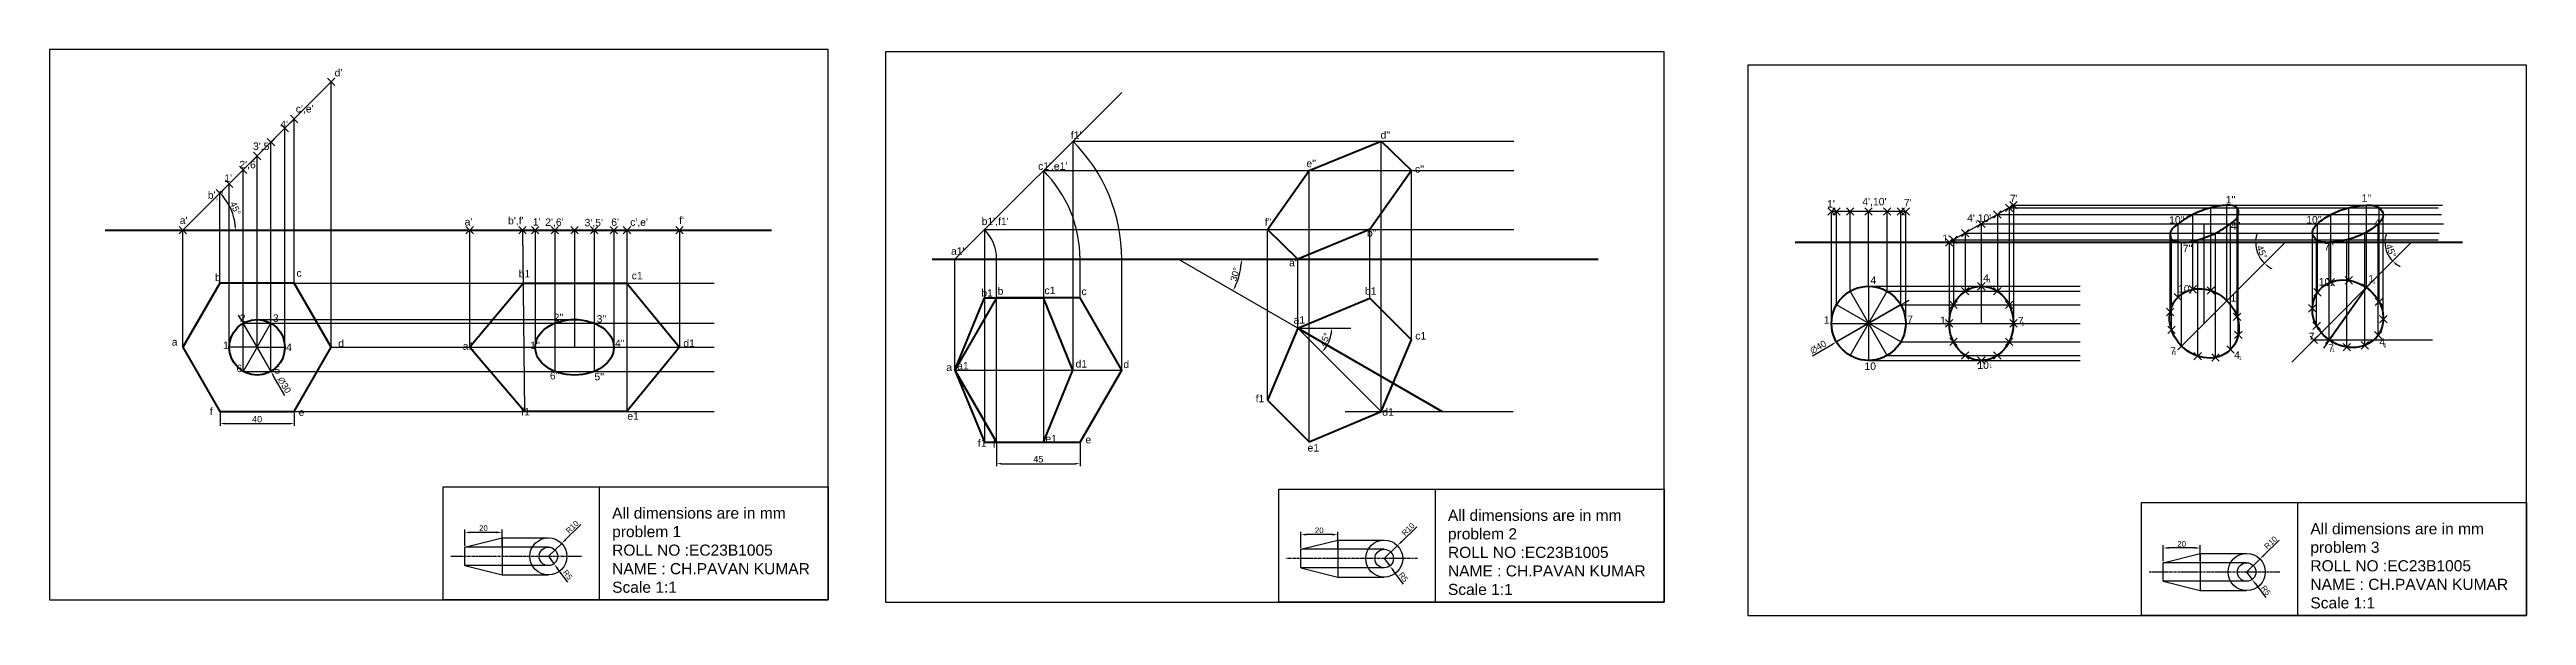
# Model space of a CAD drawing. Header units: millimetres. Extents: x 1234 to 5871, y 1453 to 1780.
# Drawn here: x 1234 to 2570, y 1475 to 1780 of the extents above; entities that cross this region are included whole.
import ezdxf

# ---------------------------------------------------------------- set-up
doc = ezdxf.new("R2010")
doc.units = ezdxf.units.MM
doc.header["$PDMODE"] = 3
doc.header["$PDSIZE"] = 2
doc.linetypes.add('CENTER', pattern=[2, 1.25, -0.25, 0.25, -0.25])
doc.styles.get("Standard").update_dxf_attribs({"font": 'arial.ttf'})
doc.dimstyles.new('Decimal-3', dxfattribs={"dimscale": 1.2, "dimtxt": 2.5, "dimasz": 2.5, "dimexe": 1.25, "dimexo": 0.625, "dimtad": 1, "dimtxsty": 'Standard', "dimcen": 2.5, "dimadec": 0, "dimazin": 0, "dimtfac": 1, "dimtmove": 0, "dimatfit": 3, "dimfxl": 1, "dimarcsym": 0})
doc.dimstyles.new('ISO-25', dxfattribs={"dimtxt": 3.5, "dimasz": 2.5, "dimexe": 1.25, "dimexo": 0.625, "dimtad": 1, "dimtxsty": 'Standard', "dimcen": 2.5, "dimadec": 0, "dimazin": 0, "dimtfac": 1, "dimtmove": 0, "dimatfit": 3, "dimfxl": 1, "dimarcsym": 0})

msp = doc.modelspace()

# ---------------------------------------------------------------- texts
for s, height, p in [("d'", 4, (1388.029, 1765.486)), ("4'", 4, (1358.705, 1737.658)), ("c',e'", 4, (1367.082, 1746.025)), ("3',5'", 4, (1344.007, 1725.824)), ("f1'", 4, (1785.085, 1731.899)), ("d''", 4, (1952.134, 1731.905)), ("1'", 4, (1328.508, 1708.567)), ("2',6'", 4, (1336.639, 1715.926)), ("c1',e1'", 4, (1767.454, 1715.07)), ("e''", 4, (1912.162, 1716.529)), ("c''", 4, (1970.77, 1713.562)), ("b',f'", 4, (1319.615, 1699.431)), ("1'", 4, (2193.026, 1694.721)), ("4',10'", 4, (2212.032, 1695.931)), ("7'", 4, (2234.447, 1695.385)), ("7'", 4, (2291.669, 1697.636)), ("1''", 4, (2408.036, 1696.936)), ("1''", 4, (2481.327, 1697.879)), ("a'", 4, (1304.488, 1685.854)), ("a'", 4, (1458.113, 1685.015)), ("b',f'", 4, (1481.588, 1685.666)), ("1'", 4, (1494.955, 1685.015)), ("2',6'", 4, (1501.639, 1684.852)), ("3',5'", 4, (1522.848, 1684.619)), ("6'", 4, (1537.216, 1684.838)), ("c',e'", 4, (1547.434, 1684.852)), ("f'", 4, (1573.857, 1685.829)), ("b1',f1'", 4, (1737.034, 1685.259)), ("f''", 4, (1889.745, 1684.968)), ("4',10'", 4, (2268.535, 1687.022)), ("10''", 4, (2377.502, 1686.066)), ("4''", 4, (2410.782, 1682.843)), ("10''", 4, (2451.478, 1686.142)), ("4''", 4, (2488.283, 1684.553)), ("a1'", 4, (1720.487, 1669.265)), ("b''", 4, (1944.842, 1679.034)), ("1'", 4, (2255.136, 1676.105)), ("7''", 4, (2384.892, 1670.646)), ("7''", 4, (2461.143, 1671.57)), ('b', 4, (1323.506, 1655.01)), ('c', 4, (1367.431, 1657.382)), ('b1', 4, (1487.337, 1657.045)), ('c1', 4, (1548.281, 1655.996)), ("a''", 4, (1902.845, 1662.971)), ('4', 4, (2216.383, 1653.547)), ('4', 4, (2277.163, 1654.631)), ('10', 4, (2458.196, 1652.653)), ('1', 4, (2484.923, 1654.3)), ('b1', 4, (1736.844, 1646.654)), ('b', 4, (1745.624, 1647.717)), ('c1', 4, (1770.898, 1647.983)), ('c', 4, (1790.851, 1647.451)), ('b1', 4, (1943.728, 1647.686)), ('1', 2, (2279.866, 1654.336)), ('10', 4, (2382.325, 1648.903)), ('1', 2, (2388.367, 1648.345)), ('1', 4, (2410.609, 1643.967)), ('1', 2, (2412.981, 1643.909)), ('1', 2, (2464.343, 1652.46)), ('1', 2, (2487.244, 1653.404)), ('2', 4, (1336.854, 1633.06)), ('3', 4, (1354.731, 1633.06)), ("2''", 4, (1506.178, 1633.387)), ("3''", 4, (1529.341, 1632.667)), ('a1', 4, (1905.259, 1632.102)), ('1', 4, (2191.285, 1632.061)), ('7', 4, (2236.266, 1632.387)), ('1', 4, (2253.99, 1631.839)), ('1', 2, (2256.285, 1631.186)), ('7', 4, (2295.913, 1631.663)), ('1', 2, (2297.86, 1631.001)), ('a', 4, (1300.159, 1620.23)), ('1', 4, (1327.82, 1618.332)), ('4', 4, (1361.859, 1617.339)), ('d', 4, (1389.986, 1619.44)), ('a1', 4, (1457.127, 1617.953)), ("1''", 4, (1493.515, 1618.375)), ("4''", 4, (1539.224, 1619.506)), ('d1', 4, (1576.127, 1619.527)), ('c1', 4, (1970.898, 1623.504)), ('7', 4, (2377.974, 1615.286)), ('1', 2, (2379.853, 1615.258)), ('4', 4, (2412.607, 1613.139)), ('7', 4, (2452.831, 1623.17)), ('7', 4, (2463.337, 1616.893)), ('1', 2, (2465.334, 1616.783)), ('4', 4, (2490.878, 1620.194)), ('1', 2, (2493.156, 1619.341)), ('6', 4, (1335.117, 1605.903)), ('5', 4, (1355.526, 1605.058)), ("6''", 4, (1504.126, 1601.964)), ("5''", 4, (1528.149, 1601.509)), ('a', 4, (1717.955, 1606.531)), ('a1', 4, (1723.808, 1607.328)), ('d1', 4, (1787.659, 1608.391)), ('d', 4, (1813.465, 1608.125)), ('10', 4, (2213.206, 1607.129)), ('10', 4, (2274.079, 1607.678)), ('1', 2, (2280.491, 1608.117)), ('1', 2, (2415.202, 1612.486)), ('f1', 4, (1884.814, 1589.65)), ('f', 4, (1320.736, 1582.683)), ('e', 4, (1368.618, 1582.288)), ('f1', 4, (1488.65, 1582.533)), ('e1', 4, (1545.917, 1580.171)), ('d1', 4, (1953.143, 1582.396)), ('f1', 4, (1734.982, 1565.61)), ('f', 4, (1742.963, 1565.079)), ('e1', 4, (1771.43, 1568.002)), ('e', 4, (1792.98, 1567.47)), ('e1', 4, (1912.791, 1563.05))]:
    msp.add_text(s, height=height).set_placement(p)
at = {"char_height": 6, "attachment_point": 1}
for s, insert in [('{\\fArial Unicode MS|b0|i0|c134|p34;All dimensions are in mm\\Pproblem \\fArial Unicode MS|b0|i0|c0|p34;1\\PROLL NO :\\fArial Unicode MS|b0|i0|c134|p34;EC23B10\\fArial Unicode MS|b0|i0|c0|p34;05\\PNAME : CH.PAVAN KUMAR\\P\\fArial Unicode MS|b0|i0|c134|p34;Scale }1:1', (1537.703, 1532.84)), ('{\\fArial Unicode MS|b0|i0|c134|p34;All dimensions are in mm\\Pproblem \\fArial Unicode MS|b0|i0|c0|p34;2\\PROLL NO :\\fArial Unicode MS|b0|i0|c134|p34;EC23B10\\fArial Unicode MS|b0|i0|c0|p34;05\\PNAME : CH.PAVAN KUMAR\\P\\fArial Unicode MS|b0|i0|c134|p34;Scale }1:1', (1988.523, 1531.641)), ('{\\fArial Unicode MS|b0|i0|c134|p34;All dimensions are in mm\\Pproblem \\fArial Unicode MS|b0|i0|c0|p34;3\\PROLL NO :\\fArial Unicode MS|b0|i0|c134|p34;EC23B10\\fArial Unicode MS|b0|i0|c0|p34;05\\PNAME : CH.PAVAN KUMAR\\P\\fArial Unicode MS|b0|i0|c134|p34;Scale }1:1', (2453.712, 1524.393))]:
    msp.add_mtext_dynamic_manual_height_columns(s, width=147.89698, gutter_width=12.5, heights=[0], dxfattribs=dict(at, insert=insert))

# ---------------------------------------------------------------- blocks, each defined once
blk = doc.blocks.new('*D1')
at = {"color": 0, "lineweight": -2, "transparency": 16777216}
for p, q in [((1326.2, 1584), (1326.2, 1576.9)), ((1328.7, 1578.1), (1363.7, 1578.1)), ((1366.2, 1584), (1366.2, 1576.9))]:
    blk.add_line(p, q, dxfattribs=at)
at = {"color": 0, "transparency": 16777216}
for points in [[(1328.7, 1578.6), (1328.7, 1577.7), (1326.2, 1578.1)], [(1363.7, 1578.6), (1363.7, 1577.7), (1366.2, 1578.1)]]:
    blk.add_solid(points, dxfattribs=at)
at = {"layer": 'Defpoints', "color": 0, "transparency": 16777216}
for p in [(1326.2, 1584.7), (1366.2, 1584.7), (1366.2, 1578.1)]:
    blk.add_point(p, dxfattribs=at)
at = {"color": 0, "transparency": 16777216, "insert": (1346.2, 1580.5), "char_height": 3.5, "attachment_point": 5}
blk.add_mtext('40', dxfattribs=at)
blk = doc.blocks.new('*D2')
at = {"color": 0, "lineweight": -2, "transparency": 16777216}
for p, q in [((1503.3, 1506.5), (1506.3, 1502.5)), ((1513.8, 1492.6), (1508.1, 1500.1))]:
    blk.add_line(p, q, dxfattribs=at)
at = {"color": 0, "transparency": 16777216}
blk.add_solid([(1508.5, 1500.4), (1507.7, 1499.8), (1506.3, 1502.5)], dxfattribs=at)
at = {"layer": 'Defpoints', "color": 0, "transparency": 16777216}
for p in [(1503.3, 1506.5), (1506.3, 1502.5)]:
    blk.add_point(p, dxfattribs=at)
at = {"color": 0, "transparency": 16777216, "insert": (1513.7, 1496.5), "char_height": 3, "attachment_point": 5, "rotation": 307.0198}
blk.add_mtext('R5', dxfattribs=at)
blk = doc.blocks.new('*D3')
at = {"color": 0, "lineweight": -2, "transparency": 16777216}
for p, q in [((1520.9, 1523.7), (1512.6, 1515.6)), ((1503.3, 1506.5), (1510.5, 1513.5))]:
    blk.add_line(p, q, dxfattribs=at)
at = {"color": 0, "transparency": 16777216}
blk.add_solid([(1512.3, 1515.9), (1513, 1515.2), (1510.5, 1513.5)], dxfattribs=at)
at = {"layer": 'Defpoints', "color": 0, "transparency": 16777216}
for p in [(1510.5, 1513.5), (1503.3, 1506.5)]:
    blk.add_point(p, dxfattribs=at)
at = {"color": 0, "transparency": 16777216, "insert": (1516.2, 1522.3), "char_height": 3, "attachment_point": 5, "rotation": 44.4314}
blk.add_mtext('R10', dxfattribs=at)
blk = doc.blocks.new('*D4')
at = {"color": 0, "lineweight": -2, "transparency": 16777216}
for p, q in [((1458.3, 1512.2), (1458.3, 1520.9)), ((1475.3, 1519.4), (1461.3, 1519.4)), ((1478.3, 1512.2), (1478.3, 1520.9))]:
    blk.add_line(p, q, dxfattribs=at)
at = {"color": 0, "transparency": 16777216}
for points in [[(1461.3, 1519.9), (1461.3, 1518.9), (1458.3, 1519.4)], [(1475.3, 1519.9), (1475.3, 1518.9), (1478.3, 1519.4)]]:
    blk.add_solid(points, dxfattribs=at)
at = {"layer": 'Defpoints', "color": 0, "transparency": 16777216}
for p in [(1458.3, 1519.4), (1458.3, 1511.5), (1478.3, 1511.5)]:
    blk.add_point(p, dxfattribs=at)
at = {"color": 0, "transparency": 16777216, "insert": (1468.3, 1521.7), "char_height": 3, "attachment_point": 5}
blk.add_mtext('20', dxfattribs=at)
blk = doc.blocks.new('*D5')
at = {"color": 0, "lineweight": -2, "transparency": 16777216}
for p, q in [((1337.4, 1634.5), (1336.2, 1636.6)), ((1338.7, 1632.3), (1353.7, 1606.3)), ((1361.2, 1593.3), (1354.9, 1604.1))]:
    blk.add_line(p, q, dxfattribs=at)
at = {"color": 0, "transparency": 16777216}
for points in [[(1337.8, 1634.7), (1337.1, 1634.2), (1338.7, 1632.3)], [(1355.3, 1604.4), (1354.6, 1603.9), (1353.7, 1606.3)]]:
    blk.add_solid(points, dxfattribs=at)
at = {"layer": 'Defpoints', "color": 0, "transparency": 16777216}
for p in [(1338.7, 1632.3), (1353.7, 1606.3)]:
    blk.add_point(p, dxfattribs=at)
at = {"color": 0, "transparency": 16777216, "insert": (1360.9, 1598.9), "char_height": 3.5, "attachment_point": 5, "rotation": 300}
blk.add_mtext('∅30', dxfattribs=at)
blk = doc.blocks.new('*D6')
at = {"color": 0, "lineweight": -2, "transparency": 16777216}
blk.add_arc((1907.5, 1629.6), 18.3, 322.8388, 352.1612, dxfattribs=at)
at = {"color": 0, "transparency": 16777216}
for points in [[(1922.4, 1618.3), (1921.8, 1618.8), (1920.5, 1616.7)], [(1925.2, 1627.1), (1926.1, 1627.1), (1925.8, 1629.6)]]:
    blk.add_solid(points, dxfattribs=at)
at = {"layer": 'Defpoints', "color": 0, "transparency": 16777216}
for p in [(1907.5, 1629.6), (1907.5, 1629.6), (1923.4, 1620.5), (1936.2, 1629.6), (1952.5, 1584.6)]:
    blk.add_point(p, dxfattribs=at)
at = {"color": 0, "transparency": 16777216, "insert": (1922.2, 1623.5), "char_height": 3.5, "attachment_point": 5, "rotation": 67.5}
blk.add_mtext('45°', dxfattribs=at)
blk = doc.blocks.new('*D7')
at = {"color": 0, "lineweight": -2, "transparency": 16777216}
blk.add_arc((1842.9, 1666.9), 34.2, 334.1844, 355.8156, dxfattribs=at)
at = {"color": 0, "transparency": 16777216}
for points in [[(1876.7, 1664.4), (1877.5, 1664.4), (1877.2, 1666.9)], [(1874.1, 1651.8), (1873.4, 1652.2), (1872.6, 1649.8)]]:
    blk.add_solid(points, dxfattribs=at)
at = {"layer": 'Defpoints', "color": 0, "transparency": 16777216}
for p in [(1710.3, 1666.9), (1842.9, 1666.9), (2069.6, 1666.9), (1875.1, 1655.2), (1907.5, 1629.6)]:
    blk.add_point(p, dxfattribs=at)
at = {"color": 0, "transparency": 16777216, "insert": (1873.7, 1658.7), "char_height": 3.5, "attachment_point": 5, "rotation": 75}
blk.add_mtext('30°', dxfattribs=at)
blk = doc.blocks.new('*D8')
at = {"color": 0, "lineweight": -2, "transparency": 16777216}
for p, q in [((1745.1, 1567.5), (1745.1, 1555.2)), ((1790.1, 1567.5), (1790.1, 1555.2)), ((1747.6, 1556.5), (1787.6, 1556.5))]:
    blk.add_line(p, q, dxfattribs=at)
at = {"color": 0, "transparency": 16777216}
for points in [[(1747.6, 1556.9), (1747.6, 1556.1), (1745.1, 1556.5)], [(1787.6, 1556.9), (1787.6, 1556.1), (1790.1, 1556.5)]]:
    blk.add_solid(points, dxfattribs=at)
at = {"layer": 'Defpoints', "color": 0, "transparency": 16777216}
for p in [(1745.1, 1568.1), (1790.1, 1568.1), (1790.1, 1556.5)]:
    blk.add_point(p, dxfattribs=at)
at = {"color": 0, "transparency": 16777216, "insert": (1767.6, 1558.9), "char_height": 3.5, "attachment_point": 5}
blk.add_mtext('45', dxfattribs=at)
blk = doc.blocks.new('*D25')
at = {"color": 0, "lineweight": -2, "transparency": 16777216}
blk.add_arc((1306.2, 1682.5), 28.3, 5.0659, 39.9341, dxfattribs=at)
at = {"color": 0, "transparency": 16777216}
for points in [[(1327.6, 1700.4), (1328.2, 1701), (1326.2, 1702.5)], [(1334.8, 1685), (1333.9, 1685), (1334.5, 1682.5)]]:
    blk.add_solid(points, dxfattribs=at)
at = {"layer": 'Defpoints', "color": 0, "transparency": 16777216}
for p in [(1386.2, 1762.5), (1333.5, 1689.8), (1264.3, 1682.5), (1306.2, 1682.5), (1623.7, 1682.5)]:
    blk.add_point(p, dxfattribs=at)
at = {"color": 0, "transparency": 16777216, "insert": (1334.5, 1694.3), "char_height": 3.5, "attachment_point": 5, "rotation": 292.5}
blk.add_mtext('45°', dxfattribs=at)
blk = doc.blocks.new('*D38')
at = {"color": 0, "lineweight": -2, "transparency": 16777216}
for p, q in [((1954.1, 1505.3), (1957.2, 1501.3)), ((1964.6, 1491.4), (1959, 1498.9))]:
    blk.add_line(p, q, dxfattribs=at)
at = {"color": 0, "transparency": 16777216}
blk.add_solid([(1959.4, 1499.2), (1958.6, 1498.6), (1957.2, 1501.3)], dxfattribs=at)
at = {"layer": 'Defpoints', "color": 0, "transparency": 16777216}
for p in [(1954.1, 1505.3), (1957.2, 1501.3)]:
    blk.add_point(p, dxfattribs=at)
at = {"color": 0, "transparency": 16777216, "insert": (1964.5, 1495.3), "char_height": 3, "attachment_point": 5, "rotation": 307.0198}
blk.add_mtext('R5', dxfattribs=at)
blk = doc.blocks.new('*D39')
at = {"color": 0, "lineweight": -2, "transparency": 16777216}
for p, q in [((1954.1, 1505.3), (1961.3, 1512.3)), ((1971.8, 1522.5), (1963.4, 1514.4))]:
    blk.add_line(p, q, dxfattribs=at)
at = {"color": 0, "transparency": 16777216}
blk.add_solid([(1963.1, 1514.7), (1963.8, 1514), (1961.3, 1512.3)], dxfattribs=at)
at = {"layer": 'Defpoints', "color": 0, "transparency": 16777216}
for p in [(1961.3, 1512.3), (1954.1, 1505.3)]:
    blk.add_point(p, dxfattribs=at)
at = {"color": 0, "transparency": 16777216, "insert": (1967.1, 1521.1), "char_height": 3, "attachment_point": 5, "rotation": 44.4314}
blk.add_mtext('R10', dxfattribs=at)
blk = doc.blocks.new('*D40')
at = {"color": 0, "lineweight": -2, "transparency": 16777216}
for p, q in [((1909.1, 1511), (1909.1, 1519.7)), ((1926.1, 1518.2), (1912.1, 1518.2)), ((1929.1, 1511), (1929.1, 1519.7))]:
    blk.add_line(p, q, dxfattribs=at)
at = {"color": 0, "transparency": 16777216}
for points in [[(1912.1, 1518.7), (1912.1, 1517.7), (1909.1, 1518.2)], [(1926.1, 1518.7), (1926.1, 1517.7), (1929.1, 1518.2)]]:
    blk.add_solid(points, dxfattribs=at)
at = {"layer": 'Defpoints', "color": 0, "transparency": 16777216}
for p in [(1909.1, 1518.2), (1909.1, 1510.3), (1929.1, 1510.3)]:
    blk.add_point(p, dxfattribs=at)
at = {"color": 0, "transparency": 16777216, "insert": (1919.1, 1520.5), "char_height": 3, "attachment_point": 5}
blk.add_mtext('20', dxfattribs=at)
blk = doc.blocks.new('*D11')
at = {"color": 0, "lineweight": -2, "transparency": 16777216}
for p, q in [((2234.9, 1643.5), (2237.1, 1644.7)), ((2232.7, 1642.2), (2198.1, 1622.2)), ((2185.1, 1614.7), (2195.9, 1621))]:
    blk.add_line(p, q, dxfattribs=at)
at = {"color": 0, "transparency": 16777216}
for points in [[(2234.7, 1643.8), (2235.1, 1643.1), (2232.7, 1642.2)], [(2195.7, 1621.3), (2196.1, 1620.6), (2198.1, 1622.2)]]:
    blk.add_solid(points, dxfattribs=at)
at = {"layer": 'Defpoints', "color": 0, "transparency": 16777216}
for p in [(2232.7, 1642.2), (2198.1, 1622.2)]:
    blk.add_point(p, dxfattribs=at)
at = {"color": 0, "transparency": 16777216, "insert": (2188.2, 1619.4), "char_height": 3.5, "attachment_point": 5, "rotation": 30}
blk.add_mtext('∅40', dxfattribs=at)
blk = doc.blocks.new('*D31')
at = {"color": 0, "lineweight": -2, "transparency": 16777216}
for start, end in [(180, 225), (162.081, 171.0405), (233.9595, 242.919)]:
    blk.add_arc((2440.2, 1676), 16, start, end, dxfattribs=at)
at = {"color": 0, "transparency": 16777216}
for points in [[(2424.8, 1678.4), (2424, 1678.5), (2424.2, 1676)], [(2430.5, 1662.7), (2431.1, 1663.3), (2428.9, 1664.6)]]:
    blk.add_solid(points, dxfattribs=at)
at = {"layer": 'Defpoints', "color": 0, "transparency": 16777216}
for p in [(2175.8, 1676), (2424.7, 1671.8), (2440.2, 1676), (2535.7, 1676), (2384.2, 1620)]:
    blk.add_point(p, dxfattribs=at)
at = {"color": 0, "transparency": 16777216, "insert": (2427.6, 1670.7), "char_height": 3.5, "attachment_point": 5, "rotation": 292.5}
blk.add_mtext('45°', dxfattribs=at)
blk = doc.blocks.new('*D36')
at = {"color": 0, "lineweight": -2, "transparency": 16777216}
for start, end in [(180, 225), (160.0978, 170.0489), (234.9511, 244.9022)]:
    blk.add_arc((2508.3, 1676), 14.4, start, end, dxfattribs=at)
at = {"color": 0, "transparency": 16777216}
for points in [[(2494.5, 1678.4), (2493.7, 1678.5), (2493.9, 1676)], [(2499.7, 1663.8), (2500.3, 1664.5), (2498.1, 1665.8)]]:
    blk.add_solid(points, dxfattribs=at)
at = {"layer": 'Defpoints', "color": 0, "transparency": 16777216}
for p in [(2175.8, 1676), (2494.4, 1672.2), (2508.3, 1676), (2535.7, 1676), (2443.6, 1611.3)]:
    blk.add_point(p, dxfattribs=at)
at = {"color": 0, "transparency": 16777216, "insert": (2497.2, 1671.4), "char_height": 3.5, "attachment_point": 5, "rotation": 292.5}
blk.add_mtext('45°', dxfattribs=at)
blk = doc.blocks.new('*D41')
at = {"color": 0, "lineweight": -2, "transparency": 16777216}
for p, q in [((2419.3, 1498), (2422.3, 1494)), ((2429.8, 1484.2), (2424.2, 1491.6))]:
    blk.add_line(p, q, dxfattribs=at)
at = {"color": 0, "transparency": 16777216}
blk.add_solid([(2424.6, 1491.9), (2423.8, 1491.3), (2422.3, 1494)], dxfattribs=at)
at = {"layer": 'Defpoints', "color": 0, "transparency": 16777216}
for p in [(2419.3, 1498), (2422.3, 1494)]:
    blk.add_point(p, dxfattribs=at)
at = {"color": 0, "transparency": 16777216, "insert": (2429.7, 1488.1), "char_height": 3, "attachment_point": 5, "rotation": 307.0198}
blk.add_mtext('R5', dxfattribs=at)
blk = doc.blocks.new('*D42')
at = {"color": 0, "lineweight": -2, "transparency": 16777216}
for p, q in [((2436.9, 1515.3), (2428.6, 1507.1)), ((2419.3, 1498), (2426.5, 1505))]:
    blk.add_line(p, q, dxfattribs=at)
at = {"color": 0, "transparency": 16777216}
blk.add_solid([(2428.3, 1507.5), (2429, 1506.8), (2426.5, 1505)], dxfattribs=at)
at = {"layer": 'Defpoints', "color": 0, "transparency": 16777216}
for p in [(2419.3, 1498), (2426.5, 1505)]:
    blk.add_point(p, dxfattribs=at)
at = {"color": 0, "transparency": 16777216, "insert": (2432.3, 1513.9), "char_height": 3, "attachment_point": 5, "rotation": 44.4314}
blk.add_mtext('R10', dxfattribs=at)
blk = doc.blocks.new('*D43')
at = {"color": 0, "lineweight": -2, "transparency": 16777216}
for p, q in [((2374.3, 1503.8), (2374.3, 1512.5)), ((2391.3, 1511), (2377.3, 1511)), ((2394.3, 1503.8), (2394.3, 1512.5))]:
    blk.add_line(p, q, dxfattribs=at)
at = {"color": 0, "transparency": 16777216}
for points in [[(2377.3, 1511.5), (2377.3, 1510.5), (2374.3, 1511)], [(2391.3, 1511.5), (2391.3, 1510.5), (2394.3, 1511)]]:
    blk.add_solid(points, dxfattribs=at)
at = {"layer": 'Defpoints', "color": 0, "transparency": 16777216}
for p in [(2374.3, 1511), (2374.3, 1503), (2394.3, 1503)]:
    blk.add_point(p, dxfattribs=at)
at = {"color": 0, "transparency": 16777216, "insert": (2384.3, 1513.2), "char_height": 3, "attachment_point": 5}
blk.add_mtext('20', dxfattribs=at)

# ---------------------------------------------------------------- dimensions: what is measured, and where the dimension line sits
at = {"color": 7, "true_color": 0xffffff}
for base, line1, line2, picture, middle in [((1333.505, 1689.846), ((1264.329, 1682.526), (1623.659, 1682.526)), ((1306.184, 1682.526), (1386.184, 1762.526)), '*D25', (1334.537, 1694.27)), ((2424.745, 1671.81), ((2384.22, 1619.969), (2440.203, 1675.952)), ((2175.754, 1675.952), (2535.689, 1675.952)), '*D31', (2427.64, 1670.748)), ((2494.373, 1672.222), ((2508.295, 1675.952), (2443.648, 1611.306)), ((2175.754, 1675.952), (2535.689, 1675.952)), '*D36', (2497.201, 1671.357)), ((1875.097, 1655.191), ((1710.305, 1666.901), (2069.635, 1666.901)), ((1907.538, 1629.596), (1842.923, 1666.901)), '*D7', (1873.664, 1658.664)), ((1923.375, 1620.452), ((1907.538, 1629.596), (1936.209, 1629.596)), ((1907.538, 1629.596), (1952.538, 1584.596)), '*D6', (1922.212, 1623.518))]:
    dim = msp.add_angular_dim_2l(base=base, line1=line1, line2=line2, dimstyle='ISO-25', dxfattribs=at)
    dim.commit()
    dim.dimension.update_dxf_attribs({"geometry": picture, "text_midpoint": middle})
for p1, p2, picture, middle in [((2232.738, 1642.216), (2198.097, 1622.216), '*D11', (2188.156, 1619.375)), ((1338.684, 1632.29), (1353.684, 1606.309), '*D5', (1360.873, 1598.878))]:
    dim = msp.add_diameter_dim_2p(p1=p1, p2=p2, dimstyle='ISO-25', dxfattribs=at)
    dim.commit()
    dim.dimension.update_dxf_attribs({"geometry": picture, "text_midpoint": middle})
for base, p1, p2, picture, middle in [((1366.184, 1578.134), (1326.184, 1584.658), (1366.184, 1584.658), '*D1', (1346.184, 1580.546)), ((1790.069, 1556.484), (1745.069, 1568.076), (1790.069, 1568.076), '*D8', (1767.569, 1558.888))]:
    dim = msp.add_linear_dim(base=base, p1=p1, p2=p2, dimstyle='ISO-25', dxfattribs=at)
    dim.commit()
    dim.dimension.update_dxf_attribs({"geometry": picture, "text_midpoint": middle})
for base, p1, p2, picture, middle in [((1458.326, 1519.4), (1478.326, 1511.474), (1458.326, 1511.474), '*D4', (1468.326, 1521.682)), ((1909.146, 1518.201), (1929.146, 1510.275), (1909.146, 1510.275), '*D40', (1919.146, 1520.483)), ((2374.335, 1510.953), (2394.335, 1503.027), (2374.335, 1503.027), '*D43', (2384.335, 1513.235))]:
    dim = msp.add_linear_dim(base=base, p1=p1, p2=p2, dimstyle='Decimal-3')
    dim.commit()
    dim.dimension.update_dxf_attribs({"geometry": picture, "text_midpoint": middle})
for center, mpoint, picture, middle in [((1503.326, 1506.474), (1510.467, 1513.474), '*D3', (1516.245, 1522.335)), ((1954.146, 1505.275), (1961.287, 1512.275), '*D39', (1967.066, 1521.136)), ((2419.335, 1498.027), (2426.476, 1505.027), '*D42', (2432.254, 1513.888)), ((1503.326, 1506.474), (1506.336, 1502.482), '*D2', (1513.68, 1496.522)), ((1954.146, 1505.275), (1957.157, 1501.283), '*D38', (1964.501, 1495.323)), ((2419.335, 1498.027), (2422.345, 1494.035), '*D41', (2429.689, 1488.075))]:
    dim = msp.add_radius_dim(center=center, mpoint=mpoint, dimstyle='Decimal-3')
    dim.commit()
    dim.dimension.update_dxf_attribs({"geometry": picture, "text_midpoint": middle})

# ---------------------------------------------------------------- linework, layer by layer
for p, q in [((1654.249, 1780.013), (1234.249, 1780.013)), ((1234.249, 1780.013), (1234.249, 1483.013)), ((1654.249, 1483.013), (1654.249, 1780.013)), ((1685.07, 1778.814), (1685.07, 1481.814)), ((2105.07, 1778.814), (1685.07, 1778.814)), ((2105.07, 1481.814), (2105.07, 1778.814)), ((2150.258, 1771.566), (2150.258, 1474.566)), ((2570.258, 1771.566), (2150.258, 1771.566)), ((2570.258, 1474.566), (2570.258, 1771.566)), ((1306.184, 1682.526), (1386.184, 1762.526)), ((1386.184, 1619.299), (1386.184, 1762.526)), ((1722.569, 1666.901), (1812.569, 1756.901)), ((1361.184, 1619.299), (1361.184, 1737.526)), ((1366.184, 1653.94), (1366.184, 1742.526)), ((1353.684, 1606.309), (1353.684, 1730.026)), ((1786.208, 1730.541), (1786.208, 1607.047)), ((1786.208, 1730.541), (2024.126, 1730.541)), ((1952.538, 1584.596), (1952.538, 1730.541)), ((1338.684, 1606.309), (1338.684, 1715.026)), ((1346.184, 1619.299), (1346.184, 1722.526)), ((1770.298, 1714.631), (1770.298, 1568.076)), ((1770.298, 1714.631), (2024.126, 1714.631)), ((1913.731, 1568.289), (1913.731, 1714.631)), ((1968.845, 1623.403), (1968.845, 1714.631)), ((1326.184, 1653.94), (1326.184, 1702.526)), ((1331.184, 1619.299), (1331.184, 1707.526)), ((2195.417, 1632.216), (2195.417, 1692.63)), ((2235.417, 1692.63), (2195.417, 1692.63)), ((2198.097, 1642.216), (2198.097, 1692.63)), ((2205.417, 1649.537), (2205.417, 1692.63)), ((2215.417, 1652.216), (2215.417, 1692.63)), ((2225.417, 1649.537), (2225.417, 1692.63)), ((2232.738, 1642.216), (2232.738, 1692.63)), ((2235.417, 1632.216), (2235.417, 1692.63)), ((2293.535, 1695.952), (2258.894, 1675.952)), ((2276.215, 1685.952), (2276.215, 1632.216)), ((2276.215, 1685.952), (2525.467, 1685.952)), ((2284.875, 1690.952), (2284.875, 1649.537)), ((2284.875, 1690.952), (2524.352, 1690.952)), ((2291.215, 1694.613), (2291.215, 1642.216)), ((2291.215, 1694.613), (2522.71, 1694.613)), ((2293.535, 1695.952), (2293.535, 1632.216)), ((2293.535, 1695.952), (2524.995, 1695.952)), ((2382.325, 1646.358), (2382.325, 1685.952)), ((2390.343, 1650.587), (2390.343, 1690.952)), ((2396.467, 1632.216), (2396.467, 1685.952)), ((2400.003, 1649.894), (2400.003, 1694.613)), ((2408.714, 1644.463), (2408.714, 1695.952)), ((2410.609, 1618.074), (2410.609, 1685.952)), ((2414.145, 1635.752), (2414.145, 1694.613)), ((2414.838, 1626.092), (2414.838, 1690.952)), ((2457.572, 1648.965), (2457.572, 1685.952)), ((2464.76, 1654.489), (2464.76, 1690.952)), ((2474.398, 1655.439), (2474.398, 1694.613)), ((2483.902, 1651.56), (2483.902, 1695.952)), ((2490.232, 1625.871), (2490.232, 1685.952)), ((2490.727, 1643.892), (2490.727, 1694.613)), ((2493.044, 1634.489), (2493.044, 1690.952)), ((1306.184, 1619.299), (1306.184, 1682.526)), ((1460.856, 1682.526), (1460.856, 1619.299)), ((1489.375, 1682.526), (1490.397, 1584.658)), ((1496.211, 1682.526), (1496.211, 1619.299)), ((1506.818, 1682.526), (1506.818, 1606.309)), ((1517.425, 1682.526), (1517.425, 1619.299)), ((1528.031, 1682.526), (1528.031, 1606.309)), ((1538.638, 1682.526), (1538.638, 1619.299)), ((1545.709, 1682.526), (1545.709, 1584.658)), ((1573.993, 1682.526), (1573.993, 1619.299)), ((1738.479, 1682.811), (1738.479, 1568.076)), ((1738.479, 1682.811), (2024.126, 1682.811)), ((1891.231, 1590.789), (1891.231, 1682.811)), ((1946.345, 1645.903), (1946.345, 1682.811)), ((2258.894, 1675.952), (2258.894, 1632.216)), ((2261.215, 1677.292), (2261.215, 1642.216)), ((2261.215, 1677.292), (2522.548, 1677.292)), ((2267.555, 1680.952), (2267.555, 1649.537)), ((2267.555, 1680.952), (2523.237, 1680.952)), ((2378.096, 1638.34), (2378.096, 1680.952)), ((2378.789, 1628.68), (2378.789, 1677.292)), ((2384.22, 1619.969), (2440.203, 1675.952)), ((2384.22, 1619.969), (2384.22, 1675.952)), ((2392.931, 1614.538), (2392.931, 1677.292)), ((2402.591, 1613.845), (2402.591, 1680.952)), ((2508.295, 1675.952), (2443.648, 1611.306)), ((2454.794, 1641.051), (2454.794, 1680.952)), ((2457.077, 1630.944), (2457.077, 1677.292)), ((2463.902, 1623.276), (2463.902, 1675.952)), ((2473.407, 1619.397), (2473.407, 1677.292)), ((2483.044, 1620.347), (2483.044, 1680.952)), ((1722.569, 1607.047), (1722.569, 1666.901)), ((1745.069, 1568.076), (1745.069, 1666.901)), ((1790.069, 1646.018), (1790.069, 1666.901)), ((1812.569, 1607.047), (1812.569, 1666.901)), ((1907.538, 1629.596), (1842.923, 1666.901)), ((1907.538, 1629.596), (1907.538, 1666.901)), ((1366.184, 1653.94), (1592.747, 1653.94)), ((1745.069, 1646.018), (1738.479, 1646.018)), ((2205.417, 1614.896), (2225.417, 1649.537)), ((2225.417, 1614.896), (2205.417, 1649.537)), ((2215.417, 1652.216), (2215.417, 1612.216)), ((2215.417, 1652.216), (2329.571, 1652.216)), ((2225.417, 1649.537), (2329.571, 1649.537)), ((2483.902, 1651.56), (2460.73, 1618.789)), ((2463.902, 1623.276), (2483.902, 1651.56)), ((1346.184, 1619.299), (1338.684, 1632.29)), ((1338.684, 1632.29), (1592.747, 1632.29)), ((1346.184, 1634.299), (1517.425, 1634.299)), ((1346.184, 1619.299), (1353.684, 1632.29)), ((2195.417, 1632.216), (2235.417, 1632.216)), ((2198.097, 1622.216), (2232.738, 1642.216)), ((2232.738, 1622.216), (2198.097, 1642.216)), ((2232.738, 1642.216), (2329.571, 1642.216)), ((2235.417, 1632.216), (2329.571, 1632.216)), ((1346.184, 1619.299), (1331.184, 1619.299)), ((1346.184, 1619.299), (1338.684, 1606.309)), ((1346.184, 1619.299), (1361.184, 1619.299)), ((1346.184, 1619.299), (1353.684, 1606.309)), ((1386.184, 1619.299), (1592.747, 1619.299)), ((1907.538, 1629.596), (1952.538, 1584.596)), ((1907.538, 1629.596), (1936.209, 1629.596)), ((2232.738, 1622.216), (2329.571, 1622.216)), ((2455.618, 1623.276), (2519.637, 1623.276)), ((1338.684, 1606.309), (1592.747, 1606.309)), ((1722.569, 1607.047), (1812.569, 1607.047)), ((2215.417, 1612.216), (2329.571, 1612.216)), ((2225.417, 1614.896), (2329.571, 1614.896)), ((1366.184, 1584.658), (1592.747, 1584.658)), ((1933.081, 1584.596), (2023.746, 1584.596)), ((1530.793, 1543.922), (1530.793, 1483.013)), ((1981.614, 1542.723), (1981.614, 1481.814)), ((2446.802, 1535.475), (2446.802, 1474.566)), ((1458.326, 1511.474), (1478.326, 1516.474)), ((1458.326, 1501.474), (1458.326, 1511.474)), ((1503.326, 1511.474), (1458.326, 1511.474)), ((1478.326, 1516.474), (1478.326, 1496.474)), ((1478.326, 1516.474), (1503.326, 1516.474)), ((1909.146, 1510.275), (1929.146, 1515.275)), ((1909.146, 1500.275), (1909.146, 1510.275)), ((1954.146, 1510.275), (1909.146, 1510.275)), ((1929.146, 1515.275), (1929.146, 1495.275)), ((1929.146, 1515.275), (1954.146, 1515.275)), ((1503.326, 1501.474), (1458.326, 1501.474)), ((1458.326, 1501.474), (1478.326, 1496.474)), ((1478.326, 1496.474), (1503.326, 1496.474)), ((1954.146, 1500.275), (1909.146, 1500.275)), ((1909.146, 1500.275), (1929.146, 1495.275)), ((2374.335, 1503.027), (2394.335, 1508.027)), ((2374.335, 1493.027), (2374.335, 1503.027)), ((2419.335, 1503.027), (2374.335, 1503.027)), ((2394.335, 1508.027), (2394.335, 1488.027)), ((2394.335, 1508.027), (2419.335, 1508.027)), ((1234.249, 1483.013), (1654.249, 1483.013)), ((1929.146, 1495.275), (1954.146, 1495.275)), ((2419.335, 1493.027), (2374.335, 1493.027)), ((2374.335, 1493.027), (2394.335, 1488.027)), ((2394.335, 1488.027), (2419.335, 1488.027)), ((1685.07, 1481.814), (2105.07, 1481.814)), ((2150.258, 1474.566), (2570.258, 1474.566))]:
    msp.add_line(p, q)
at = {"color": 3, "lineweight": 200}
for p, q in [((1913.731, 1714.631), (1952.538, 1730.541)), ((1952.538, 1730.541), (1968.845, 1714.631)), ((1891.231, 1682.811), (1913.731, 1714.631)), ((1968.845, 1714.631), (1946.345, 1682.811)), ((1907.538, 1666.901), (1891.231, 1682.811)), ((1946.345, 1682.811), (1907.538, 1666.901)), ((1722.569, 1607.047), (1738.479, 1646.018)), ((1738.479, 1646.018), (1770.298, 1646.018)), ((1786.208, 1607.047), (1770.298, 1646.018)), ((1722.569, 1607.047), (1738.479, 1568.076)), ((1770.298, 1568.076), (1786.208, 1607.047)), ((1738.479, 1568.076), (1770.298, 1568.076))]:
    msp.add_line(p, q, dxfattribs=at)
at = {"color": 7, "lineweight": 200, "true_color": 0xffffff}
for p, q in [((1264.329, 1682.526), (1623.659, 1682.526)), ((2175.754, 1675.952), (2535.689, 1675.952)), ((1710.305, 1666.901), (2069.635, 1666.901))]:
    msp.add_line(p, q, dxfattribs=at)
at = {"color": 85, "lineweight": 200, "true_color": 0x58ba48}
for p, q in [((1460.856, 1619.299), (1489.673, 1653.94)), ((1489.673, 1653.94), (1545.709, 1653.94)), ((1545.709, 1653.94), (1573.993, 1619.299)), ((1745.069, 1646.018), (1722.569, 1607.047)), ((1907.538, 1629.596), (1946.345, 1645.903)), ((1946.345, 1645.903), (1968.845, 1623.403)), ((1490.397, 1584.658), (1460.856, 1619.299)), ((1573.993, 1619.299), (1545.709, 1584.658)), ((1907.538, 1629.596), (1891.231, 1590.789)), ((1907.538, 1629.596), (1985.48, 1584.596)), ((1952.538, 1584.596), (1968.845, 1623.403)), ((1891.231, 1590.789), (1913.731, 1568.289)), ((1545.709, 1584.658), (1490.397, 1584.658)), ((1913.731, 1568.289), (1952.538, 1584.596))]:
    msp.add_line(p, q, dxfattribs=at)
at = {"linetype": 'CENTER'}
for p, q in [((1521.212, 1506.474), (1450.693, 1506.474)), ((1972.033, 1505.275), (1901.513, 1505.275)), ((2437.221, 1498.027), (2366.702, 1498.027))]:
    msp.add_line(p, q, dxfattribs=at)
at = {"color": 85, "lineweight": 200, "true_color": 0x58ba48}
msp.add_lwpolyline([(1326.184, 1653.94), (1306.184, 1619.299), (1326.184, 1584.658), (1366.184, 1584.658), (1386.184, 1619.299), (1366.184, 1653.94)], close=True, dxfattribs=at)
msp.add_lwpolyline([(1722.569, 1607.047), (1745.069, 1568.076), (1790.069, 1568.076), (1812.569, 1607.047), (1790.069, 1646.018), (1745.069, 1646.018)], dxfattribs=at)
for points in [[(1654.249, 1483.013), (1446.537, 1483.013), (1446.537, 1543.922), (1654.249, 1543.922)], [(2105.07, 1481.814), (1897.357, 1481.814), (1897.357, 1542.723), (2105.07, 1542.723)], [(2570.258, 1474.566), (2362.546, 1474.566), (2362.546, 1535.475), (2570.258, 1535.475)]]:
    msp.add_lwpolyline(points, close=True)
for centre, radius in [((2215.417, 1632.216), 20), ((1346.184, 1619.299), 15)]:
    msp.add_circle(centre, radius, dxfattribs=at)
for centre, radius in [((1346.184, 1619.299), 15), ((1346.184, 1619.299), 15), ((1346.184, 1619.299), 15), ((1346.184, 1619.299), 15), ((1346.184, 1619.299), 15), ((1346.184, 1619.299), 15), ((1346.184, 1619.299), 15), ((1346.184, 1619.299), 15), ((1346.184, 1619.299), 15), ((1346.184, 1619.299), 15), ((1503.326, 1506.474), 10), ((1503.326, 1506.474), 5), ((1954.146, 1505.275), 10), ((1954.146, 1505.275), 5), ((2419.335, 1498.027), 10), ((2419.335, 1498.027), 5)]:
    msp.add_circle(centre, radius)
for radius, start, end in [(90, 0, 45), (67.5, 0, 45), (22.5, 0, 45), (90, 284.35819, 284.477512)]:
    msp.add_arc((1722.569, 1666.901), radius, start, end)
for centre, major_axis, ratio in [((2473.902, 1637.418), (-16.33, 11.547), 0.8660254), ((2396.467, 1632.216), (14.142, -14.142), 0.8660254), ((1517.425, 1619.299), (-21.213, 0), 0.70710678)]:
    msp.add_ellipse(centre, major_axis=major_axis, ratio=ratio, dxfattribs=at)
at = {"color": 3, "lineweight": 200}
msp.add_ellipse((2276.215, 1632.216), major_axis=(0, -20), ratio=0.8660254, dxfattribs=at)
for points in [[(2378.789, 1677.292), (2378.096, 1680.952), (2382.325, 1685.952), (2390.343, 1690.952), (2400.003, 1694.613), (2408.714, 1695.952), (2414.145, 1694.613), (2414.838, 1690.952), (2410.609, 1685.952), (2402.591, 1680.952), (2392.931, 1677.292), (2384.22, 1675.952), (2378.789, 1677.292)], [(2463.902, 1675.952), (2473.407, 1677.292), (2483.044, 1680.952), (2490.232, 1685.952), (2493.044, 1690.952), (2490.727, 1694.613), (2483.902, 1695.952), (2474.398, 1694.613), (2464.76, 1690.952), (2457.572, 1685.952), (2454.794, 1680.952), (2457.077, 1677.292), (2463.902, 1675.952)]]:
    msp.add_spline(points, degree=3, dxfattribs=at)
for p in [(1386.184, 1762.526), (1361.184, 1737.526), (1366.184, 1742.526), (1346.184, 1722.526), (1353.684, 1730.026), (1338.684, 1715.026), (1326.184, 1702.526), (1331.184, 1707.526), (2291.215, 1694.613), (2293.535, 1695.952), (1306.184, 1682.526), (1460.856, 1682.526), (1489.375, 1682.526), (1496.211, 1682.526), (1506.818, 1682.526), (1517.425, 1682.526), (1528.031, 1682.526), (1538.638, 1682.526), (1545.709, 1682.526), (1573.993, 1682.526), (2195.417, 1692.63), (2198.097, 1692.63), (2205.417, 1692.63), (2215.417, 1692.63), (2225.417, 1692.63), (2232.738, 1692.63), (2235.417, 1692.63), (2267.555, 1680.952), (2276.215, 1685.952), (2284.875, 1690.952), (2258.894, 1675.952), (2261.215, 1677.292), (2464.76, 1654.489), (2474.398, 1655.439), (2261.215, 1642.216), (2267.555, 1649.537), (2276.215, 1652.216), (2284.875, 1649.537), (2291.215, 1642.216), (2382.325, 1646.358), (2390.343, 1650.587), (2400.003, 1649.894), (2408.714, 1644.463), (2457.572, 1648.965), (2483.902, 1651.56), (2490.727, 1643.892), (2258.894, 1632.216), (2293.535, 1632.216), (2378.096, 1638.34), (2378.789, 1628.68), (2414.145, 1635.752), (2454.76, 1640.347), (2457.077, 1630.944), (2493.044, 1634.489), (2261.215, 1622.216), (2267.555, 1614.896), (2284.875, 1614.896), (2291.215, 1622.216), (2384.22, 1619.969), (2392.931, 1614.538), (2402.591, 1613.845), (2410.609, 1618.074), (2414.838, 1626.092), (2455.618, 1623.276), (2463.902, 1623.276), (2473.407, 1619.397), (2483.044, 1620.347), (2490.232, 1625.871), (2276.215, 1612.216)]:
    msp.add_point(p)

msp.set_redraw_order([(e.dxf.handle, doc.entitydb.next_handle()) for e in msp.query("TEXT MTEXT ATTDEF DIMENSION ARC_DIMENSION")])  # texts and dimensions are drawn at this point

doc.saveas('drawing.dxf')
